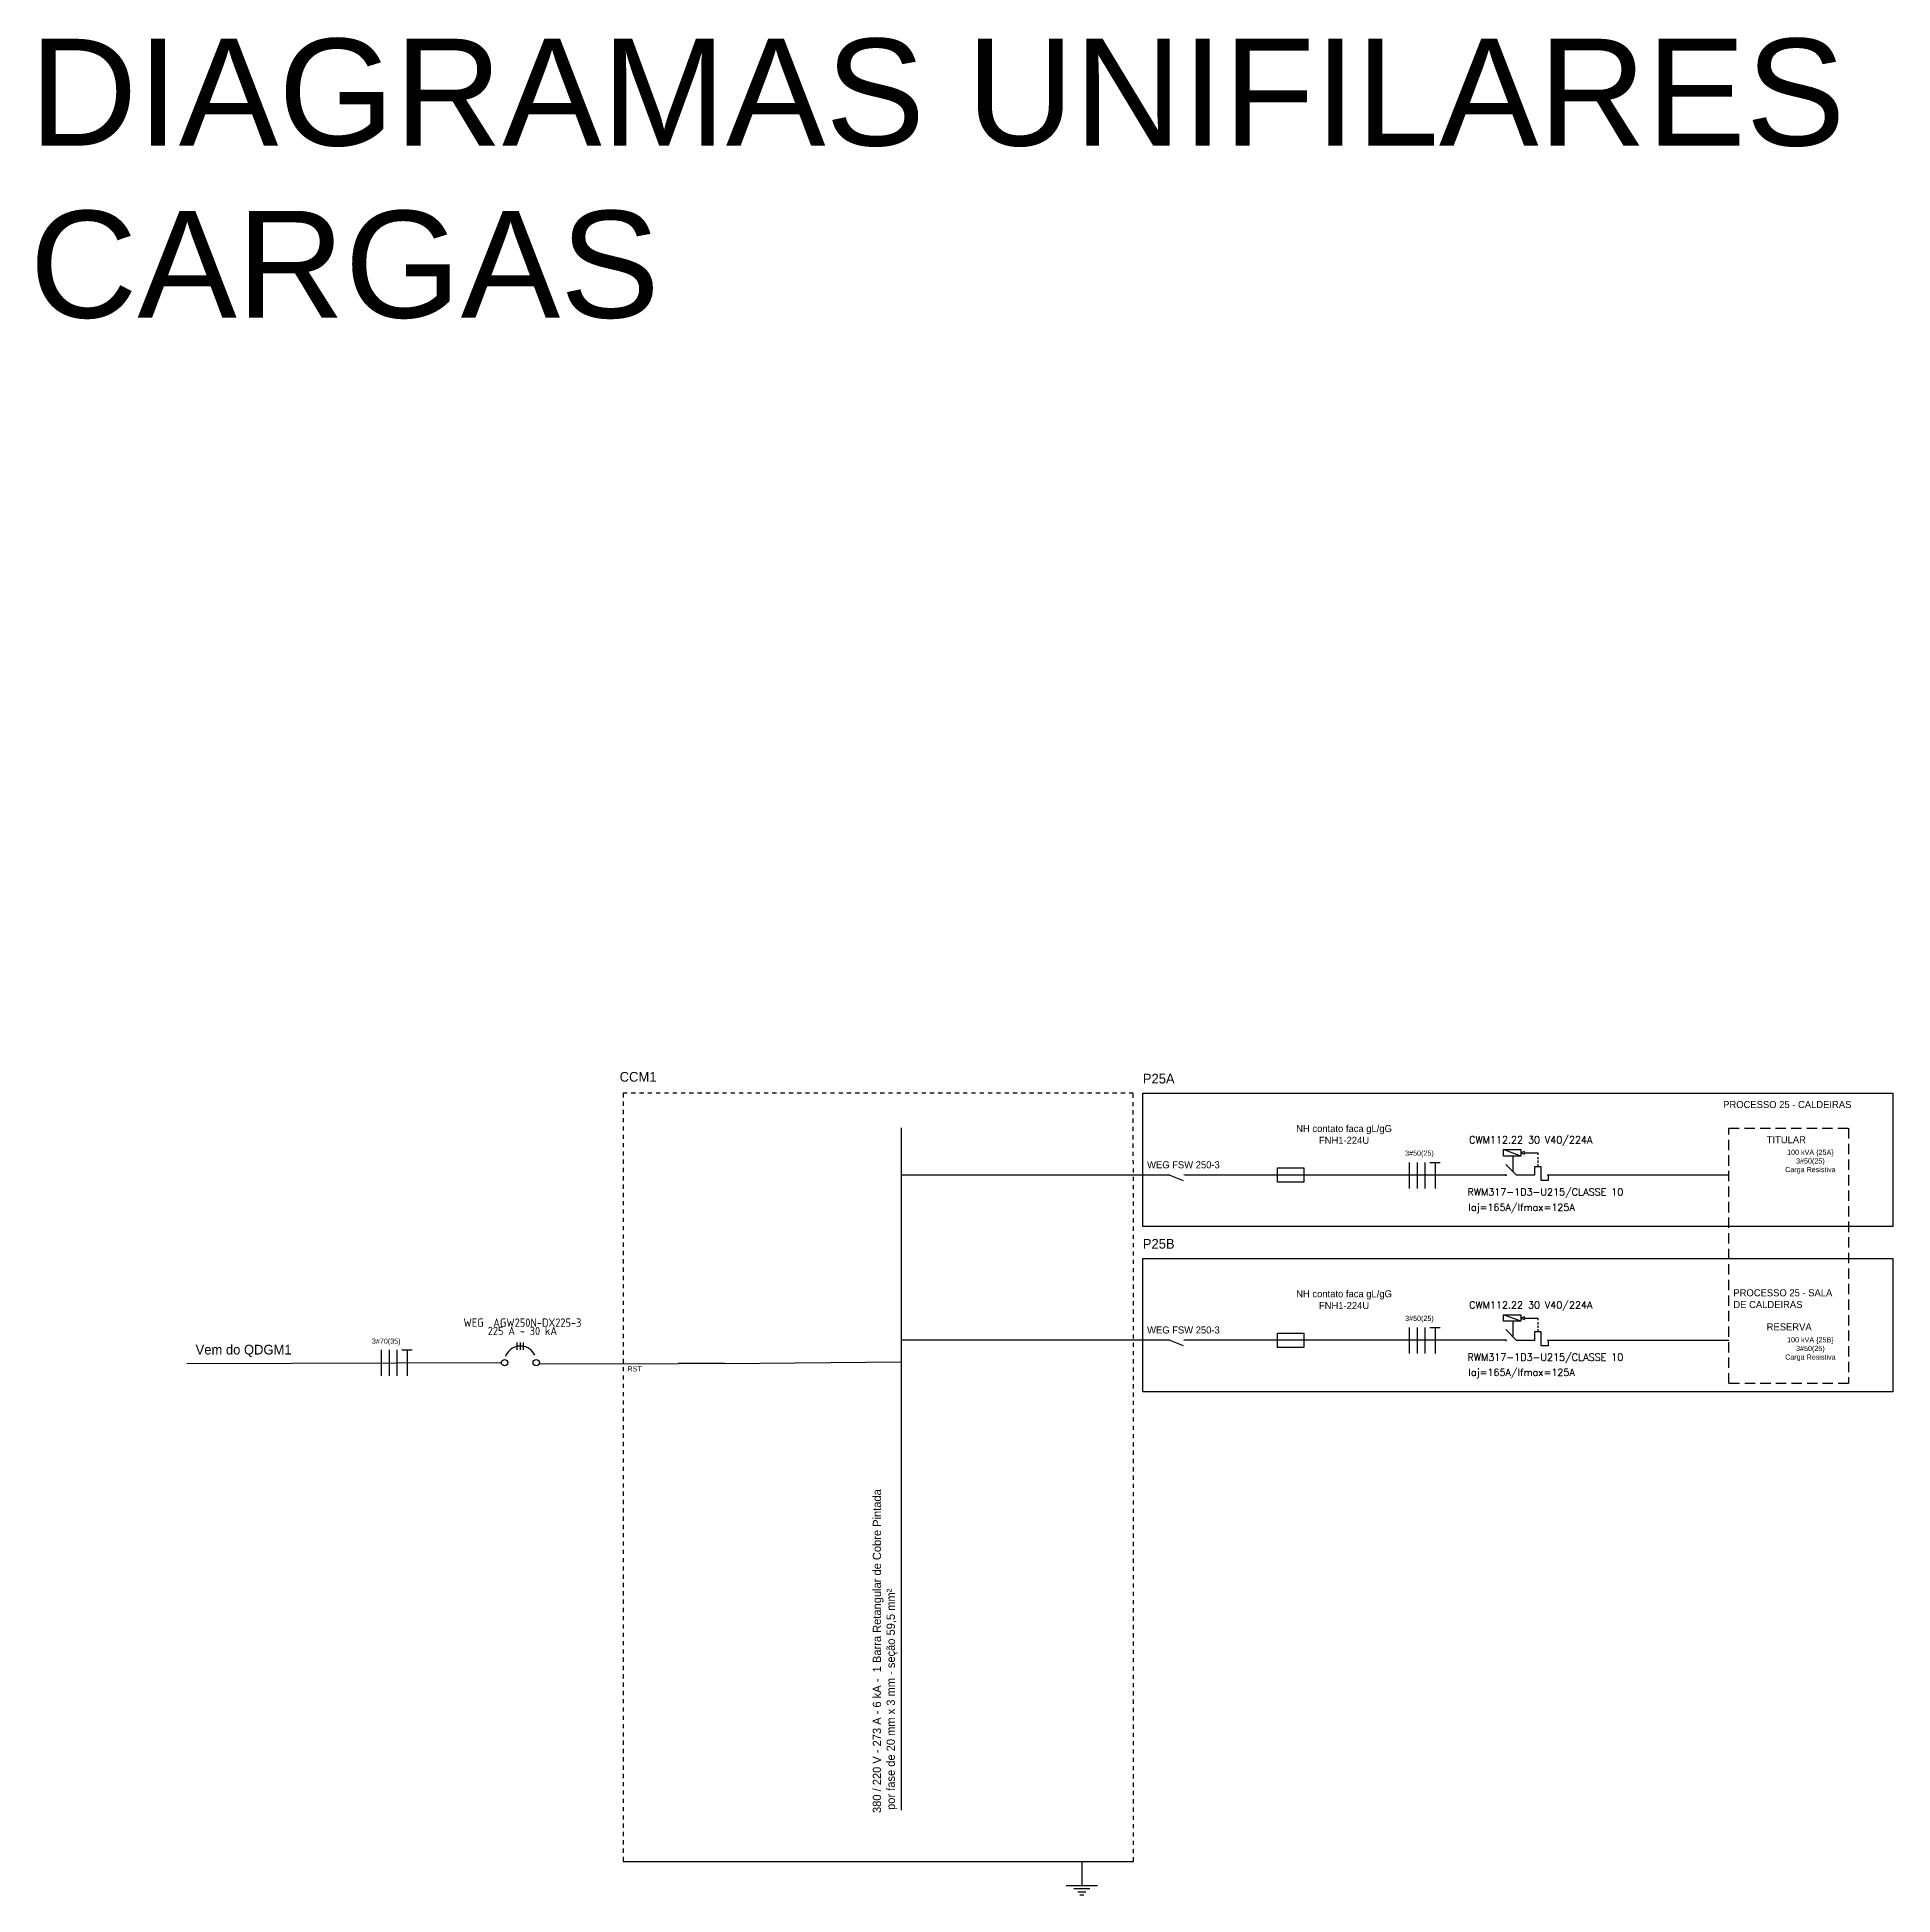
# Model space of a CAD drawing. Extents: x -646 to 641, y -554 to 322.
# Drawn here: x 88.23 to 132.95, y 158.67 to 203.43 of the extents above; entities that cross this region are included whole.
import ezdxf

# ---------------------------------------------------------------- set-up
doc = ezdxf.new("R2010")
doc.units = 0
doc.header["$MEASUREMENT"] = 0
doc.linetypes.add('DASHED2', pattern=[0.375, 0.25, -0.125])
doc.linetypes.add('HIDDEN', pattern=[0.375, 0.25, -0.125])
for name, color, linetype in [('_ARQ-TEXTO', 4, 'Continuous'), ('_ELT_UNIFILAR_DETALHES', 1, 'Continuous'), ('_ELT_UNIFILAR_PROC_TEXTO', 1, 'Continuous'), ('ELET_TRIFILAR_TEXTO', 4, 'Continuous'), ('ELET_UNIFILAR_TEXTO', 4, 'Continuous'), ('ELT_UNIFILAR_DESENHO', 5, 'Continuous')]:
    doc.layers.add(name, color=color, linetype=linetype)
doc.styles.add('ARIAL', font='arial.ttf')
doc.styles.add('ROMANS', font='romans')
doc.styles.add('textstyle4', font='arial.ttf')

msp = doc.modelspace()

# ---------------------------------------------------------------- texts
at = {"layer": '_ARQ-TEXTO', "linetype": 'Continuous', "width": 44.48312, "attachment_point": 1, "style": 'textstyle4'}
for s, insert, char_height in [('DIAGRAMAS UNIFILARES', (88.051, 203.396), 2.57438), ('CARGAS', (88.051, 199.248), 2.5744)]:
    msp.add_mtext(s, dxfattribs=dict(at, insert=insert, char_height=char_height))
at = {"layer": '_ELT_UNIFILAR_PROC_TEXTO', "attachment_point": 1}
for s, insert, char_height in [('PROCESSO 25 - CALDEIRAS', (128.865, 177.799), 0.16976), ('\\pxqc;100 kVA \\{25A\\}\\P{\\A1;3#50(25)}\\PCarga Resistiva ', (130.335, 176.626), 0.12481), ('PROCESSO 25 - SALA \\PDE CALDEIRAS', (129.111, 173.263), 0.16976), ('RESERVA', (129.914, 172.441), 0.1698), ('\\pxqc;100 kVA \\{25B\\}\\P{\\A1;3#50(25)}\\PCarga Resistiva ', (130.335, 172.108), 0.12481)]:
    msp.add_mtext(s, dxfattribs=dict(at, insert=insert, char_height=char_height))
at = {"layer": '_ELT_UNIFILAR_PROC_TEXTO', "insert": (129.914, 176.952), "char_height": 0.1698, "width": 1.48314, "attachment_point": 1}
msp.add_mtext('TITULAR', dxfattribs=at)
at = {"layer": 'ELET_TRIFILAR_TEXTO', "style": 'ROMANS'}
for s, p in [('RWM317-1D3-U215/CLASSE 10     ', (122.703, 175.523)), ('Iaj=165A/Ifmax=125A ', (122.727, 175.155))]:
    msp.add_text(s, height=0.1695, dxfattribs=at).set_placement(p)
at = {"layer": 'ELET_TRIFILAR_TEXTO', "char_height": 0.1695, "attachment_point": 1}
for insert in [(118.576, 177.22), (118.576, 173.239)]:
    msp.add_mtext('\\pxqc;NH contato faca gL/gG\\PFNH1-224U ', dxfattribs=dict(at, insert=insert))
at = {"layer": 'ELET_UNIFILAR_TEXTO', "style": 'ROMANS'}
for s, p in [('CWM112.22 30 V40/224A', (122.743, 176.779)), ('CWM112.22 30 V40/224A', (122.743, 172.798)), ('RWM317-1D3-U215/CLASSE 10     ', (122.703, 171.542)), ('Iaj=165A/Ifmax=125A ', (122.727, 171.174))]:
    msp.add_text(s, height=0.1695, dxfattribs=at).set_placement(p)
at = {"layer": 'ELET_UNIFILAR_TEXTO', "attachment_point": 1}
for s, insert, char_height, width in [('CCM1', (102.272, 178.499), 0.234, 4.52601), ('P25A', (114.88, 178.456), 0.234, 4.52601), ('\\A1;3#50(25)', (121.201, 176.605), 0.12481, 0.97518), ('WEG FSW 250-3', (114.983, 176.348), 0.1695, 2.58394), ('P25B', (114.88, 174.475), 0.234, 4.52601), ('WEG FSW 250-3', (114.983, 172.367), 0.1695, 2.58394), ('\\A1;3#50(25)', (121.201, 172.624), 0.12481, 0.97518), ('\\A1;3#70(35)', (96.301, 172.075), 0.12481, 0.97518)]:
    msp.add_mtext(s, dxfattribs=dict(at, insert=insert, char_height=char_height, width=width))
at = {"layer": 'ELET_UNIFILAR_TEXTO', "insert": (99.928, 172.157), "char_height": 0.20154, "width": 3.82691, "attachment_point": 8, "line_spacing_factor": 0.6, "style": 'ARIAL'}
msp.add_mtext('{\\Fisocp|c0;WEG  AGW250N-DX225-3\\P\\Fisocp2|c0;225 A - 30 kA}', dxfattribs=at)
at = {"layer": 'ELET_UNIFILAR_TEXTO', "attachment_point": 1}
for s, insert, char_height in [('Vem do QDGM1', (92.052, 171.925), 0.23403), ('RST', (102.459, 171.407), 0.1248), ('RST', (102.459, 171.407), 0.1248)]:
    msp.add_mtext(s, dxfattribs=dict(at, insert=insert, char_height=char_height))
at = {"layer": 'ELET_UNIFILAR_TEXTO', "insert": (108.371, 160.643), "char_height": 0.199841, "width": 12.63427, "attachment_point": 1, "rotation": 90}
msp.add_mtext('\\A1;380 / 220 V - 273 A - 6 kA - {\\A0;\\fArial|b0|i0|c0|p34; \\Ftxt|c0;1 Barra Retangular de Cobre Pintada\\P por fase de 20 mm x 3 mm - seção 59,5 mm\\fArial|b0|i0|c0|p34;²}', dxfattribs=at)

# ---------------------------------------------------------------- hatches: boundary and pattern name
at = {"layer": 'ELT_UNIFILAR_DESENHO', "linetype": 'Continuous', "transparency": 33554687}
h = msp.add_hatch(color=256, dxfattribs=at)
h.dxf.hatch_style = 1
h.paths.add_polyline_path([(115.501, 176.021, 1), (115.532, 176.021, 1)])
h.paths.add_polyline_path([(115.858, 176.02, 1), (115.89, 176.02, 1)])
h = msp.add_hatch(color=256, dxfattribs=at)
h.dxf.hatch_style = 1
h.paths.add_polyline_path([(115.501, 172.04, 1), (115.532, 172.04, 1)])
h.paths.add_polyline_path([(115.858, 172.039, 1), (115.89, 172.039, 1)])

# ---------------------------------------------------------------- linework, layer by layer
at = {"layer": '_ELT_UNIFILAR_DETALHES', "linetype": 'HIDDEN'}
msp.add_lwpolyline([(129.003, 177.142), (131.886, 177.142), (131.886, 170.991), (129.003, 170.991)], close=True, dxfattribs=at)
at = {"layer": 'ELT_UNIFILAR_DESENHO', "linetype": 'DASHED2', "ltscale": 0.05}
for p, q in [((114.65, 177.986), (102.358, 177.986)), ((102.358, 177.986), (102.358, 159.475)), ((114.657, 159.475), (114.65, 177.986))]:
    msp.add_line(p, q, dxfattribs=at)
at = {"layer": 'ELT_UNIFILAR_DESENHO'}
for p, q in [((109.063, 160.708), (109.063, 177.152)), ((123.993, 176.473), (123.572, 176.627)), ((123.793, 176.473), (123.793, 176.107)), ((124.081, 176.58), (123.993, 176.549)), ((123.993, 176.549), (124.081, 176.518)), ((124.081, 176.549), (124.081, 176.58)), ((124.081, 176.549), (124.397, 176.549)), ((124.081, 176.518), (124.081, 176.549)), ((124.397, 176.549), (124.397, 176.499)), ((124.397, 176.448), (124.397, 176.397)), ((110.3, 176.015), (109.063, 176.015)), ((115.531, 176.015), (110.3, 176.015)), ((123.625, 176.014), (115.894, 176.014)), ((121.301, 176.319), (121.301, 175.695)), ((121.488, 176.319), (121.488, 175.695)), ((121.676, 176.319), (121.676, 175.695)), ((121.8, 176.319), (122.049, 176.319)), ((121.924, 176.319), (121.924, 175.695)), ((123.888, 176.013), (123.625, 176.273)), ((124.319, 176.013), (123.888, 176.013)), ((124.481, 176.216), (124.319, 176.216)), ((124.319, 176.216), (124.319, 176.013)), ((124.397, 176.363), (124.397, 176.313)), ((124.397, 176.281), (124.397, 176.23)), ((124.481, 175.882), (124.481, 176.216)), ((124.644, 176.013), (124.644, 175.882)), ((129.003, 176.013), (124.654, 176.013)), ((124.644, 175.882), (124.481, 175.882)), ((123.993, 172.492), (123.572, 172.646)), ((123.793, 172.492), (123.793, 172.126)), ((124.081, 172.599), (123.993, 172.568)), ((123.993, 172.568), (124.081, 172.537)), ((124.081, 172.568), (124.081, 172.599)), ((124.081, 172.568), (124.397, 172.568)), ((124.081, 172.537), (124.081, 172.568)), ((124.397, 172.568), (124.397, 172.518)), ((124.397, 172.467), (124.397, 172.416)), ((124.397, 172.382), (124.397, 172.332)), ((99.802, 171.806), (99.802, 171.984)), ((99.802, 171.806), (99.802, 171.984)), ((99.879, 171.806), (99.879, 171.984)), ((99.879, 171.806), (99.879, 171.984)), ((99.955, 171.806), (99.955, 171.984)), ((99.955, 171.806), (99.955, 171.984)), ((110.3, 172.034), (109.063, 172.034)), ((115.531, 172.034), (110.3, 172.034)), ((123.625, 172.033), (115.894, 172.033)), ((121.301, 172.338), (121.301, 171.714)), ((121.488, 172.338), (121.488, 171.714)), ((121.676, 172.338), (121.676, 171.714)), ((121.8, 172.338), (122.049, 172.338)), ((121.924, 172.338), (121.924, 171.714)), ((123.888, 172.032), (123.625, 172.292)), ((124.319, 172.032), (123.888, 172.032)), ((124.481, 172.235), (124.319, 172.235)), ((124.319, 172.235), (124.319, 172.032)), ((124.397, 172.3), (124.397, 172.249)), ((124.481, 171.901), (124.481, 172.235)), ((124.644, 171.901), (124.481, 171.901)), ((124.644, 172.032), (124.644, 171.901)), ((129.003, 172.032), (124.654, 172.032)), ((91.841, 171.477), (99.422, 171.5)), ((96.526, 171.803), (96.526, 171.179)), ((96.714, 171.803), (96.714, 171.179)), ((96.901, 171.803), (96.901, 171.179)), ((97.025, 171.803), (97.274, 171.803)), ((97.15, 171.803), (97.15, 171.179)), ((100.33, 171.463), (103.679, 171.477)), ((104.796, 171.476), (103.683, 171.476)), ((104.796, 171.476), (109.063, 171.514)), ((113.41, 159.475), (113.41, 158.899)), ((113.028, 158.899), (113.791, 158.899)), ((113.219, 158.823), (113.6, 158.823)), ((113.314, 158.747), (113.505, 158.747)), ((113.362, 158.671), (113.457, 158.671))]:
    msp.add_line(p, q, dxfattribs=at)
at = {"layer": 'ELT_UNIFILAR_DESENHO', "linetype": 'Continuous'}
for p, q in [((115.531, 176.015), (115.853, 175.886)), ((115.531, 172.034), (115.853, 171.905))]:
    msp.add_line(p, q, dxfattribs=at)
at = {"layer": 'ELT_UNIFILAR_DESENHO', "ltscale": 0.05}
msp.add_line((102.358, 159.475), (114.657, 159.475), dxfattribs=at)
at = {"layer": 'ELT_UNIFILAR_DESENHO', "linetype": 'ByBlock'}
for points in [[(114.88, 177.986), (132.955, 177.986), (132.955, 174.776), (114.88, 174.776)], [(114.88, 174.005), (132.955, 174.005), (132.955, 170.795), (114.88, 170.795)]]:
    msp.add_lwpolyline(points, close=True, dxfattribs=at)
at = {"layer": 'ELT_UNIFILAR_DESENHO'}
for points in [[(123.993, 176.473), (123.572, 176.473), (123.572, 176.627), (123.993, 176.627)], [(123.993, 172.492), (123.572, 172.492), (123.572, 172.646), (123.993, 172.646)]]:
    msp.add_lwpolyline(points, close=True, dxfattribs=at)
at = {"layer": 'ELT_UNIFILAR_DESENHO', "linetype": 'Continuous'}
for points in [[(118.127, 176.186), (118.759, 176.186), (118.759, 175.842), (118.127, 175.842)], [(118.127, 172.205), (118.759, 172.205), (118.759, 171.861), (118.127, 171.861)]]:
    msp.add_lwpolyline(points, close=True, dxfattribs=at)
at = {"layer": 'ELT_UNIFILAR_DESENHO'}
msp.add_lwpolyline([(100.224, 171.674), (100.2, 171.718), (100.171, 171.758), (100.136, 171.794), (100.097, 171.826), (100.055, 171.851), (100.009, 171.872), (99.961, 171.886), (99.912, 171.893), (99.862, 171.894), (99.812, 171.889), (99.764, 171.877), (99.717, 171.859), (99.674, 171.835), (99.634, 171.805), (99.597, 171.771), (99.566, 171.732), (99.54, 171.689), (99.52, 171.644)], dxfattribs=at)
at = {"layer": 'ELT_UNIFILAR_DESENHO', "linetype": 'Continuous'}
for centre in [(123.625, 176.014), (124.644, 176.013), (123.625, 172.033), (124.644, 172.032)]:
    msp.add_circle(centre, 0.0105, dxfattribs=at)
at = {"layer": 'ELT_UNIFILAR_DESENHO'}
for centre in [(99.498, 171.495), (100.26, 171.495)]:
    msp.add_circle(centre, 0.0763, dxfattribs=at)

msp.set_redraw_order([(e.dxf.handle, doc.entitydb.next_handle()) for e in msp.query("TEXT MTEXT ATTDEF DIMENSION ARC_DIMENSION")])  # texts and dimensions are drawn at this point

doc.saveas('drawing.dxf')
